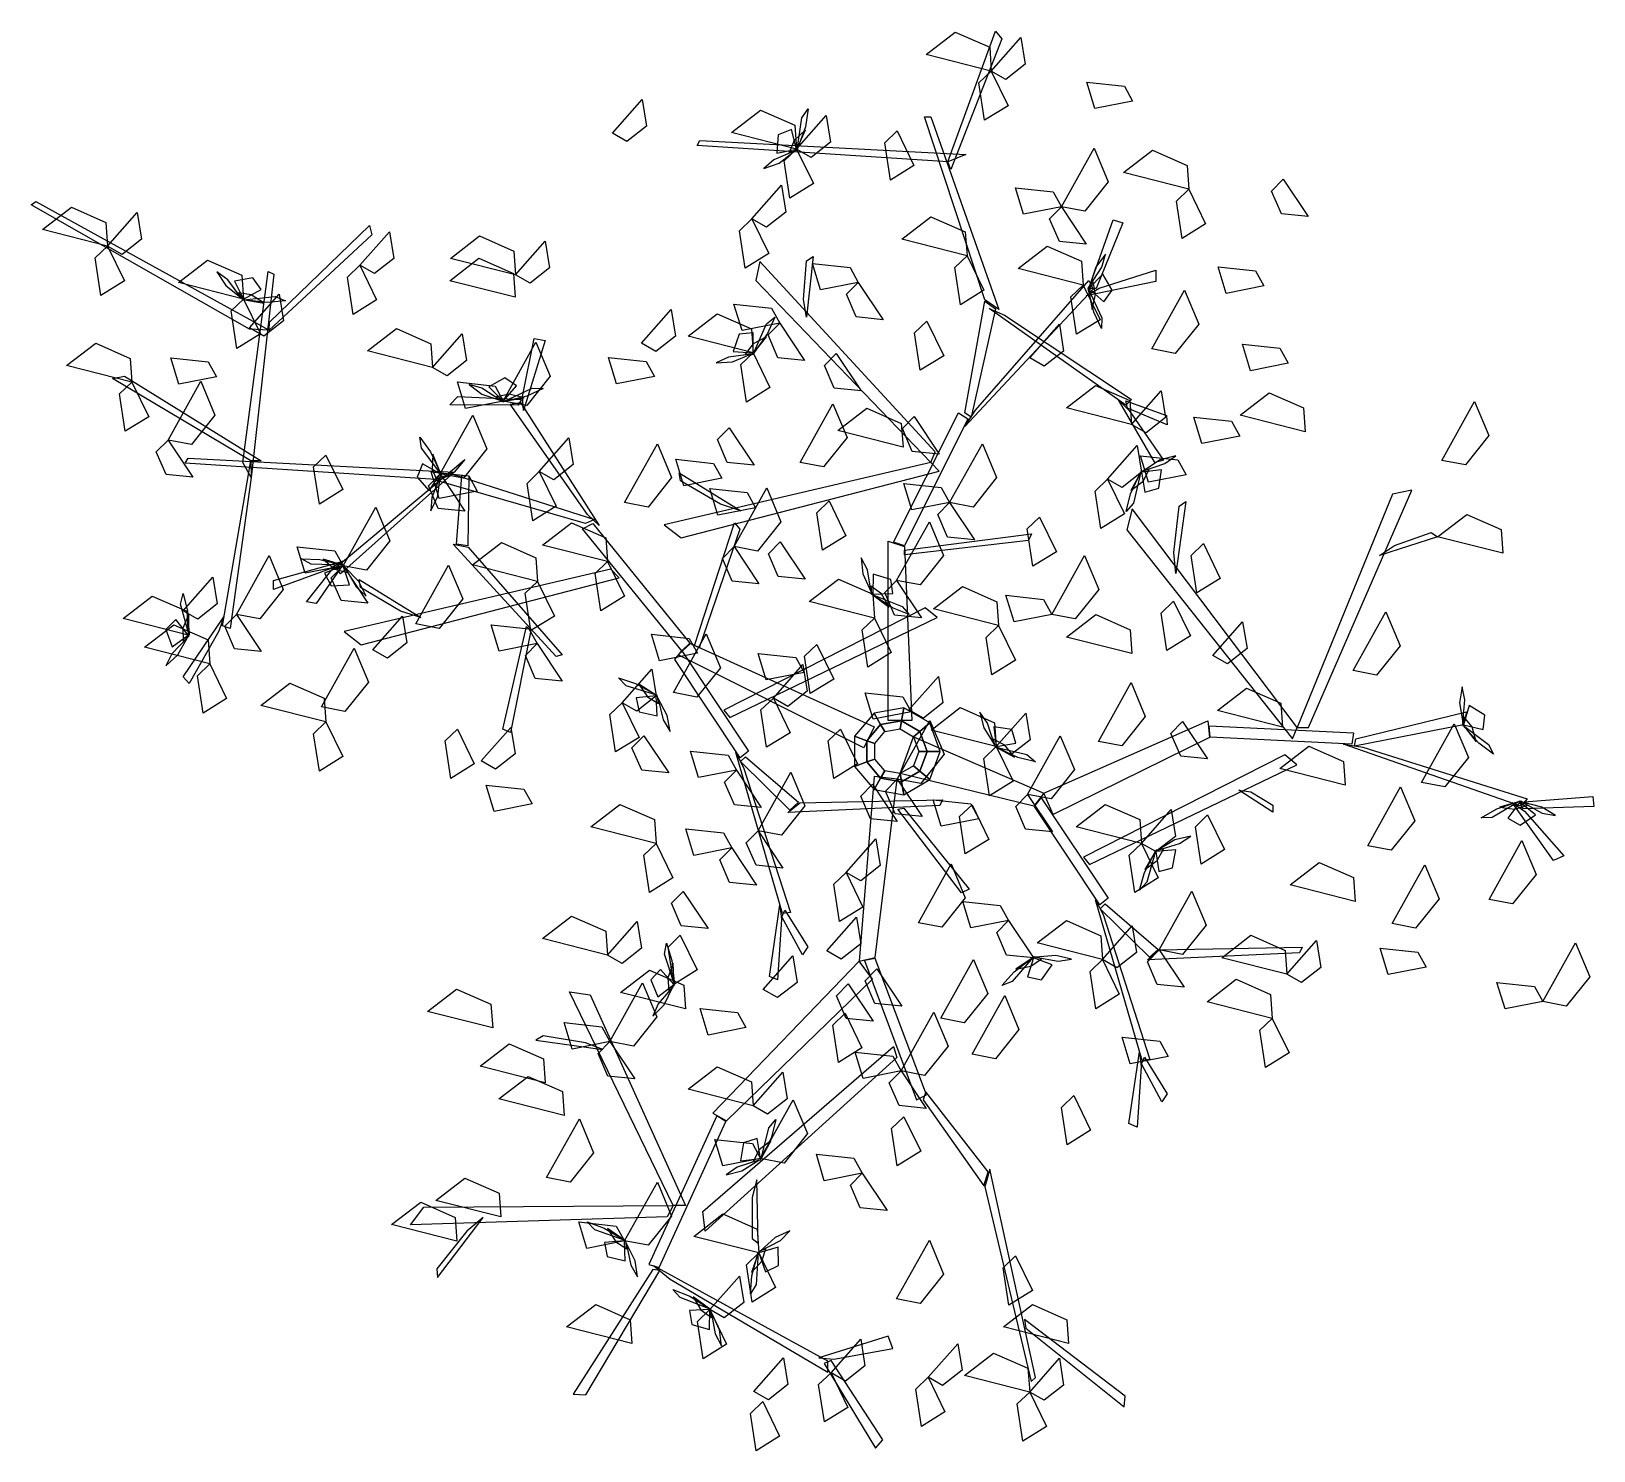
# Model space of a CAD drawing. Extents: x -0.63 to 0.61, y -0.59 to 0.53.
import ezdxf

# ---------------------------------------------------------------- set-up
doc = ezdxf.new("R2010")
doc.units = 0
doc.header["$MEASUREMENT"] = 0
doc.layers.get('0').update_dxf_attribs({"linetype": 'CONTINUOUS'})

msp = doc.modelspace()

# ---------------------------------------------------------------- linework, layer by layer
at = {"color": 72, "linetype": 'CONTINUOUS'}
for points in [[(0.1288, 0.5, 0.9995), (0.0772, 0.5131, 0.9891), (0.1002, 0.5309, 0.9846), (0.1275, 0.5189, 0.992)], [(0.1288, 0.5, 0.9995), (0.1523, 0.5266, 0.9739), (0.1557, 0.5055, 0.9758), (0.1403, 0.4934, 0.9913)], [(0.1288, 0.5, 0.9479), (0.1422, 0.4726, 0.9373), (0.1235, 0.4611, 0.9748), (0.119, 0.4907, 0.969)], [(0.2407, 0.4762, 1.1765), (0.2108, 0.4703, 1.166), (0.2044, 0.4912, 1.2035), (0.2342, 0.488, 1.1977)], [(-0.1714, 0.4508, 1.3357), (-0.1479, 0.4774, 1.3102), (-0.1445, 0.4563, 1.312), (-0.1599, 0.4442, 1.3276)], [(-0.0255, 0.4383, 0.9995), (-0.0771, 0.4514, 0.9891), (-0.0541, 0.4691, 0.9846), (-0.0268, 0.4571, 0.992)], [(-0.0255, 0.4383, 0.9995), (-0.002, 0.4649, 0.9739), (0.0014, 0.4438, 0.9758), (-0.014, 0.4317, 0.9913)], [(0.0542, 0.4526, 1.0629), (0.0675, 0.4252, 1.0524), (0.0489, 0.4137, 1.0898), (0.0444, 0.4433, 1.0841)], [(-0.0255, 0.4383, 0.9995), (-0.0121, 0.4109, 0.989), (-0.0308, 0.3993, 1.0264), (-0.0353, 0.4289, 1.0207)], [(0.1843, 0.3925, 0.8756), (0.2102, 0.4391, 0.8652), (0.2215, 0.4122, 0.8607), (0.2029, 0.389, 0.8681)], [(0.2852, 0.4065, 1.1662), (0.2336, 0.4196, 1.1558), (0.2566, 0.4373, 1.1513), (0.2839, 0.4253, 1.1587)], [(-0.0609, 0.3829, 1.2359), (-0.0374, 0.4096, 1.2104), (-0.034, 0.3884, 1.2122), (-0.0493, 0.3764, 1.2277)], [(0.3601, 0.4145, 0.9906), (0.3799, 0.3849, 0.9651), (0.3586, 0.387, 0.9669), (0.3508, 0.405, 0.9824)], [(0.1843, 0.3925, 0.8756), (0.1544, 0.3866, 0.8651), (0.148, 0.4076, 0.9025), (0.1778, 0.4044, 0.8967)], [(0.2852, 0.4065, 1.2178), (0.2986, 0.379, 1.2073), (0.28, 0.3675, 1.2448), (0.2755, 0.3971, 1.239)], [(-0.5714, 0.3614, 1.0512), (-0.623, 0.3745, 1.0407), (-0.6, 0.3922, 1.0362), (-0.5727, 0.3802, 1.0437)], [(-0.5714, 0.3614, 0.9995), (-0.5479, 0.388, 0.9739), (-0.5445, 0.3669, 0.9758), (-0.5599, 0.3548, 0.9913)], [(0.1096, 0.3538, 1.1854), (0.058, 0.3669, 1.175), (0.081, 0.3847, 1.1705), (0.1082, 0.3727, 1.178)], [(0.1843, 0.3925, 0.8756), (0.204, 0.363, 0.85), (0.1827, 0.3651, 0.8518), (0.175, 0.3831, 0.8674)], [(-0.3716, 0.3462, 0.9479), (-0.3481, 0.3728, 0.9223), (-0.3446, 0.3517, 0.9241), (-0.36, 0.3396, 0.9397)], [(-0.0609, 0.3829, 1.112), (-0.0475, 0.3555, 1.1015), (-0.0661, 0.344, 1.1389), (-0.0706, 0.3736, 1.1332)], [(-0.5714, 0.3614, 0.9479), (-0.558, 0.334, 0.9373), (-0.5767, 0.3224, 0.9748), (-0.5812, 0.352, 0.969)], [(-0.2481, 0.3386, 1.0512), (-0.2997, 0.3517, 1.0407), (-0.2767, 0.3695, 1.0362), (-0.2494, 0.3575, 1.0437)], [(-0.2481, 0.3386, 1.0512), (-0.2246, 0.3653, 1.0256), (-0.2212, 0.3441, 1.0274), (-0.2366, 0.332, 1.043)], [(0.2017, 0.3305, 1.0512), (0.15, 0.3436, 1.0407), (0.1731, 0.3614, 1.0362), (0.2003, 0.3494, 1.0437)], [(-0.4636, 0.3194, 0.9995), (-0.5153, 0.3325, 0.9891), (-0.4922, 0.3502, 0.9846), (-0.465, 0.3383, 0.992)], [(-0.2485, 0.3209, 1.3357), (-0.3001, 0.334, 1.3253), (-0.2771, 0.3518, 1.3208), (-0.2498, 0.3398, 1.3283)], [(0.0234, 0.3327, 1.2774), (-0.0065, 0.3268, 1.2669), (-0.0129, 0.3477, 1.3044), (0.0169, 0.3445, 1.2986)], [(0.1096, 0.3538, 1.0512), (0.1229, 0.3264, 1.0406), (0.1043, 0.3148, 1.0781), (0.0998, 0.3444, 1.0723)], [(-0.3716, 0.3462, 0.9995), (-0.3582, 0.3188, 0.989), (-0.3768, 0.3073, 1.0264), (-0.3813, 0.3369, 1.0207)], [(0.3448, 0.3298, 1.0423), (0.3148, 0.3239, 1.0317), (0.3085, 0.3449, 1.0692), (0.3382, 0.3417, 1.0634)], [(-0.459, 0.2966, 1.1189), (-0.4355, 0.3232, 1.0933), (-0.4321, 0.3021, 1.0951), (-0.4475, 0.29, 1.1107)], [(0.0234, 0.3327, 1.2774), (0.0431, 0.3031, 1.2519), (0.0218, 0.3053, 1.2537), (0.0141, 0.3232, 1.2693)], [(0.2017, 0.3305, 1.1338), (0.215, 0.3031, 1.1233), (0.1964, 0.2916, 1.1607), (0.1919, 0.3212, 1.1549)], [(0.2559, 0.2799, 1.1455), (0.2818, 0.3264, 1.1351), (0.2931, 0.2996, 1.1306), (0.2745, 0.2763, 1.1381)], [(-0.4636, 0.3194, 0.9995), (-0.4503, 0.292, 0.989), (-0.4689, 0.2804, 1.0264), (-0.4734, 0.31, 1.0207)], [(-0.1484, 0.2845, 1.1854), (-0.1249, 0.3111, 1.1598), (-0.1215, 0.29, 1.1617), (-0.1369, 0.2779, 1.1772)], [(-0.0388, 0.3004, 0.8756), (-0.0687, 0.2945, 0.8651), (-0.0751, 0.3155, 0.9025), (-0.0453, 0.3123, 0.8967)], [(-0.0599, 0.2769, 1.1854), (-0.1115, 0.29, 1.175), (-0.0885, 0.3077, 1.1705), (-0.0612, 0.2958, 1.178)], [(-0.0388, 0.3004, 0.8756), (-0.0191, 0.2709, 0.85), (-0.0404, 0.273, 0.8518), (-0.0481, 0.291, 0.8674)], [(0.0778, 0.302, 1.3289), (0.0911, 0.2746, 1.3184), (0.0725, 0.263, 1.3558), (0.068, 0.2926, 1.35)], [(0.1592, 0.2728, 1.0512), (0.1827, 0.2995, 1.0256), (0.1861, 0.2783, 1.0274), (0.1707, 0.2663, 1.043)], [(-0.3139, 0.2653, 1.0512), (-0.3655, 0.2784, 1.0407), (-0.3425, 0.2961, 1.0362), (-0.3152, 0.2841, 1.0437)], [(-0.3139, 0.2653, 0.9479), (-0.2904, 0.2919, 0.9223), (-0.287, 0.2708, 0.9241), (-0.3024, 0.2587, 0.9397)], [(-0.2579, 0.2387, 0.8239), (-0.232, 0.2853, 0.8135), (-0.2207, 0.2584, 0.809), (-0.2393, 0.2352, 0.8165)], [(-0.5522, 0.2536, 0.9995), (-0.6038, 0.2667, 0.9891), (-0.5807, 0.2845, 0.9846), (-0.5535, 0.2725, 0.992)], [(-0.485, 0.2579, 0.8756), (-0.515, 0.252, 0.8651), (-0.5213, 0.273, 0.9025), (-0.4916, 0.2698, 0.8967)], [(-0.1381, 0.2581, 0.606), (-0.1681, 0.2522, 0.5955), (-0.1744, 0.2732, 0.6329), (-0.1447, 0.2699, 0.6272)], [(-0.0599, 0.2769, 1.1854), (-0.0466, 0.2495, 1.1749), (-0.0652, 0.2379, 1.2123), (-0.0697, 0.2675, 1.2066)], [(0.006, 0.2763, 0.9906), (0.0257, 0.2468, 0.9651), (0.0044, 0.2489, 0.9669), (-0.0033, 0.2669, 0.9824)], [(0.364, 0.2686, 0.9906), (0.3341, 0.2627, 0.9801), (0.3277, 0.2837, 1.0176), (0.3575, 0.2805, 1.0118)], [(-0.5522, 0.2536, 0.9995), (-0.5388, 0.2262, 0.989), (-0.5574, 0.2147, 1.0264), (-0.5619, 0.2443, 1.0207)], [(-0.5235, 0.2078, 0.8756), (-0.4976, 0.2544, 0.8652), (-0.4863, 0.2276, 0.8607), (-0.5049, 0.2043, 0.8681)], [(-0.2579, 0.2387, 0.8239), (-0.2878, 0.2328, 0.8134), (-0.2942, 0.2538, 0.8509), (-0.2644, 0.2505, 0.8451)], [(0.2399, 0.2201, 1.3357), (0.1883, 0.2332, 1.3253), (0.2113, 0.251, 1.3208), (0.2386, 0.239, 1.3283)], [(-0.0226, 0.19, 1.2774), (0.0033, 0.2365, 1.267), (0.0145, 0.2097, 1.2625), (-0.0041, 0.1865, 1.27)], [(0.2399, 0.2201, 1.3357), (0.2634, 0.2467, 1.3102), (0.2668, 0.2256, 1.312), (0.2514, 0.2135, 1.3276)], [(0.3775, 0.2144, 1.1146), (0.3259, 0.2275, 1.1042), (0.3489, 0.2452, 1.0996), (0.3761, 0.2332, 1.1071)], [(0.4858, 0.1917, 1.2433), (0.5117, 0.2382, 1.2329), (0.523, 0.2114, 1.2284), (0.5044, 0.1881, 1.2358)], [(-0.3079, 0.181, 0.8756), (-0.282, 0.2276, 0.8652), (-0.2708, 0.2008, 0.8607), (-0.2894, 0.1775, 0.8681)], [(0.0589, 0.2021, 1.1662), (0.0072, 0.2153, 1.1558), (0.0303, 0.233, 1.1513), (0.0575, 0.221, 1.1587)], [(0.0677, 0.2263, 0.9906), (0.0874, 0.1967, 0.9651), (0.0661, 0.1988, 0.9669), (0.0584, 0.2168, 0.9824)], [(0.3256, 0.2109, 1.0423), (0.2956, 0.205, 1.0317), (0.2892, 0.226, 1.0692), (0.319, 0.2228, 1.0634)], [(-0.0788, 0.2175, 0.7293), (-0.0591, 0.188, 0.7037), (-0.0804, 0.1901, 0.7055), (-0.0881, 0.2081, 0.7211)], [(-0.5235, 0.2078, 0.8756), (-0.5037, 0.1783, 0.85), (-0.525, 0.1804, 0.8518), (-0.5328, 0.1984, 0.8674)], [(-0.2293, 0.1828, 1.3357), (-0.2058, 0.2094, 1.3102), (-0.2024, 0.1883, 1.312), (-0.2177, 0.1762, 1.3276)], [(-0.1617, 0.1583, 0.9272), (-0.1358, 0.2048, 0.9168), (-0.1246, 0.178, 0.9123), (-0.1432, 0.1547, 0.9198)], [(0.0958, 0.1583, 0.8756), (0.1217, 0.2048, 0.8652), (0.1329, 0.178, 0.8607), (0.1143, 0.1547, 0.8681)], [(0.2209, 0.1767, 1.0512), (0.2444, 0.2034, 1.0256), (0.2478, 0.1822, 1.0274), (0.2324, 0.1701, 1.043)], [(-0.3984, 0.1959, 1.0512), (-0.385, 0.1685, 1.0406), (-0.4036, 0.157, 1.0781), (-0.4081, 0.1866, 1.0723)], [(-0.0848, 0.1775, 1.0098), (-0.1148, 0.1716, 0.9993), (-0.1211, 0.1926, 1.0368), (-0.0914, 0.1893, 1.031)], [(0.2832, 0.1802, 0.9906), (0.2533, 0.1743, 0.9801), (0.2469, 0.1953, 1.0176), (0.2767, 0.1921, 1.0118)], [(-0.3079, 0.181, 0.8756), (-0.2882, 0.1515, 0.85), (-0.3095, 0.1536, 0.8518), (-0.3172, 0.1716, 0.8674)], [(-0.2786, 0.1674, 0.7293), (-0.3086, 0.1615, 0.7188), (-0.3149, 0.1825, 0.7562), (-0.2852, 0.1793, 0.7504)], [(-0.2293, 0.1828, 1.3357), (-0.2159, 0.1554, 1.3252), (-0.2345, 0.1438, 1.3627), (-0.239, 0.1734, 1.3569)], [(0.0958, 0.1583, 1.0305), (0.0658, 0.1524, 1.02), (0.0595, 0.1733, 1.0574), (0.0892, 0.1701, 1.0517)], [(0.2209, 0.1767, 1.0512), (0.2342, 0.1493, 1.0406), (0.2156, 0.1378, 1.0781), (0.2111, 0.1674, 1.0723)], [(-0.058, 0.1542, 0.9272), (-0.088, 0.1483, 0.9167), (-0.0943, 0.1693, 0.9541), (-0.0646, 0.1661, 0.9484)], [(-0.075, 0.1234, 1.1727), (-0.0491, 0.1699, 1.1623), (-0.0379, 0.1431, 1.1578), (-0.0564, 0.1198, 1.1652)], [(-0.3848, 0.1082, 0.8756), (-0.3589, 0.1547, 0.8652), (-0.3477, 0.1279, 0.8607), (-0.3663, 0.1046, 0.8681)], [(0.0003, 0.1595, 1.3357), (0.0136, 0.132, 1.3252), (-0.005, 0.1205, 1.3627), (-0.0095, 0.1501, 1.3569)], [(0.0958, 0.1583, 0.8756), (0.1155, 0.1287, 0.85), (0.0942, 0.1308, 0.8518), (0.0865, 0.1488, 0.8674)], [(0.534, 0.1181, 1.3672), (0.4824, 0.1312, 1.3568), (0.5055, 0.1489, 1.3523), (0.5327, 0.1369, 1.3598)], [(-0.1753, 0.1115, 0.9995), (-0.2269, 0.1246, 0.9891), (-0.2038, 0.1423, 0.9846), (-0.1766, 0.1303, 0.992)], [(0.0538, 0.0965, 1.0615), (0.0797, 0.1431, 1.0511), (0.0909, 0.1163, 1.0466), (0.0724, 0.093, 1.054)], [(0.167, 0.1467, 1.3357), (0.1804, 0.1193, 1.3252), (0.1618, 0.1078, 1.3627), (0.1573, 0.1374, 1.3569)], [(-0.2307, 0.0958, 1.1417), (-0.2823, 0.1089, 1.1313), (-0.2593, 0.1266, 1.1268), (-0.232, 0.1146, 1.1342)], [(-0.0385, 0.1271, 0.5131), (-0.0187, 0.0975, 0.4875), (-0.04, 0.0997, 0.4893), (-0.0478, 0.1176, 0.5049)], [(0.2969, 0.1257, 1.1662), (0.3102, 0.0982, 1.1557), (0.2916, 0.0867, 1.1931), (0.2871, 0.1163, 1.1874)], [(-0.4693, 0.0697, 0.9272), (-0.4434, 0.1163, 0.9168), (-0.4322, 0.0895, 0.9123), (-0.4508, 0.0662, 0.9198)], [(-0.3848, 0.1082, 0.8239), (-0.4148, 0.1023, 0.8134), (-0.4212, 0.1232, 0.8509), (-0.3914, 0.12, 0.8451)], [(-0.1753, 0.1115, 0.9995), (-0.1619, 0.084, 0.989), (-0.1805, 0.0725, 1.0264), (-0.185, 0.1021, 1.0207)], [(-0.075, 0.1234, 1.2037), (-0.0553, 0.0938, 1.1781), (-0.0766, 0.096, 1.1799), (-0.0843, 0.1139, 1.1955)], [(0.1767, 0.0697, 0.9272), (0.2026, 0.1163, 0.9168), (0.2139, 0.0895, 0.9123), (0.1953, 0.0662, 0.9198)], [(-0.5115, 0.0725, 1.1417), (-0.488, 0.0991, 1.1161), (-0.4846, 0.078, 1.118), (-0.4999, 0.0659, 1.1335)], [(-0.3848, 0.1082, 0.8756), (-0.3651, 0.0786, 0.85), (-0.3864, 0.0808, 0.8518), (-0.3941, 0.0987, 0.8674)], [(-0.3272, 0.0621, 1.0615), (-0.3013, 0.1087, 1.0511), (-0.29, 0.0819, 1.0466), (-0.3086, 0.0586, 1.054)], [(-0.2307, 0.0958, 1.1417), (-0.2173, 0.0683, 1.1312), (-0.2359, 0.0568, 1.1686), (-0.2405, 0.0864, 1.1629)], [(0.0362, 0.0668, 1.3357), (-0.0155, 0.0799, 1.3253), (0.0076, 0.0977, 1.3208), (0.0348, 0.0857, 1.3283)], [(0.0538, 0.0965, 0.7103), (0.0735, 0.067, 0.6848), (0.0522, 0.0691, 0.6866), (0.0445, 0.0871, 0.7021)], [(0.1346, 0.0609, 1.1933), (0.083, 0.074, 1.1829), (0.106, 0.0917, 1.1784), (0.1333, 0.0797, 1.1859)], [(-0.5074, 0.0533, 1.1417), (-0.559, 0.0664, 1.1313), (-0.536, 0.0841, 1.1268), (-0.5087, 0.0721, 1.1342)], [(0.1767, 0.0697, 0.6587), (0.1468, 0.0638, 0.6482), (0.1404, 0.0848, 0.6856), (0.1702, 0.0816, 0.6799)], [(0.2732, 0.0801, 1.1933), (0.2866, 0.0527, 1.1828), (0.2679, 0.0411, 1.2203), (0.2634, 0.0707, 1.2145)], [(-0.4693, 0.0697, 0.8756), (-0.4496, 0.0402, 0.85), (-0.4709, 0.0423, 0.8518), (-0.4786, 0.0603, 0.8674)], [(-0.3612, 0.0416, 1.1417), (-0.3377, 0.0683, 1.1161), (-0.3343, 0.0472, 1.118), (-0.3497, 0.0351, 1.1335)], [(0.0362, 0.0668, 1.3357), (0.0495, 0.0394, 1.3252), (0.0309, 0.0278, 1.3627), (0.0264, 0.0574, 1.3569)], [(0.2401, 0.0386, 0.9995), (0.1885, 0.0517, 0.9891), (0.2115, 0.0695, 0.9846), (0.2388, 0.0575, 0.992)], [(0.3044, 0.0371, 1.1662), (0.3279, 0.0638, 1.1406), (0.3314, 0.0426, 1.1425), (0.316, 0.0306, 1.158)], [(0.4155, 0.0251, 1.2774), (0.4414, 0.0716, 1.267), (0.4526, 0.0448, 1.2625), (0.4341, 0.0215, 1.27)], [(-0.4904, 0.0305, 0.9995), (-0.5421, 0.0436, 0.9891), (-0.519, 0.0614, 0.9846), (-0.4918, 0.0494, 0.992)], [(-0.231, 0.0465, 0.9272), (-0.261, 0.0406, 0.9167), (-0.2674, 0.0615, 0.9541), (-0.2376, 0.0583, 0.9484)], [(-0.1041, 0.0389, 0.8239), (-0.134, 0.033, 0.8134), (-0.1404, 0.0539, 0.8509), (-0.1106, 0.0507, 0.8451)], [(-0.123, 0.0077, 0.4614), (-0.0971, 0.0542, 0.451), (-0.0858, 0.0274, 0.4465), (-0.1044, 0.0041, 0.4539)], [(0.1346, 0.0609, 1.0901), (0.1479, 0.0334, 1.0795), (0.1293, 0.0219, 1.117), (0.1248, 0.0515, 1.1112)], [(-0.4018, -0.0036, 1.2037), (-0.3759, 0.0429, 1.1933), (-0.3647, 0.0161, 1.1887), (-0.3833, -0.0072, 1.1962)], [(-0.231, 0.0465, 1.0305), (-0.2113, 0.0169, 1.0049), (-0.2326, 0.019, 1.0068), (-0.2403, 0.037, 1.0223)], [(-0.0196, 0.0237, 0.9272), (-0.0495, 0.0178, 0.9167), (-0.0559, 0.0387, 0.9541), (-0.0261, 0.0355, 0.9484)], [(-0.0095, 0.0459, 0.637), (0.0039, 0.0184, 0.6265), (-0.0148, 0.0069, 0.6639), (-0.0193, 0.0365, 0.6582)], [(-0.4904, 0.0305, 0.9995), (-0.4771, 0.0031, 0.989), (-0.4957, -0.0085, 1.0264), (-0.5002, 0.0211, 1.0207)], [(-0.1636, -0.0004, 0.9479), (-0.1401, 0.0263, 0.9223), (-0.1367, 0.0051, 0.9241), (-0.1521, -0.0069, 0.9397)], [(-0.0439, 0.0034, 0.637), (-0.0204, 0.03, 0.6114), (-0.017, 0.0089, 0.6132), (-0.0324, -0.0032, 0.6288)], [(-0.3984, -0.0155, 1.1544), (-0.45, -0.0024, 1.144), (-0.4269, 0.0153, 1.1395), (-0.3997, 0.0033, 1.147)], [(0.0635, -0.006, 1.3357), (0.087, 0.0206, 1.3102), (0.0904, -0.0005, 1.312), (0.075, -0.0126, 1.3276)], [(0.2136, -0.0309, 1.0423), (0.2395, 0.0156, 1.0319), (0.2507, -0.0112, 1.0273), (0.2321, -0.0345, 1.0348)], [(-0.0439, 0.0034, 0.637), (-0.0305, -0.0241, 0.6265), (-0.0492, -0.0356, 0.6639), (-0.0537, -0.006, 0.6582)], [(0.0652, -0.0075, 0.5131), (0.0353, -0.0134, 0.5025), (0.0289, 0.0076, 0.54), (0.0587, 0.0043, 0.5342)], [(0.3595, -0.0196, 0.9995), (0.3079, -0.0065, 0.9891), (0.3309, 0.0113, 0.9846), (0.3582, -0.0007, 0.992)], [(-0.1636, -0.0004, 1.2371), (-0.1503, -0.0278, 1.2265), (-0.1689, -0.0393, 1.264), (-0.1734, -0.0097, 1.2582)], [(0.1327, -0.0351, 0.637), (0.0811, -0.022, 0.6266), (0.1041, -0.0042, 0.6221), (0.1313, -0.0162, 0.6295)], [(0.1327, -0.0351, 0.637), (0.1562, -0.0085, 0.6114), (0.1596, -0.0296, 0.6132), (0.1442, -0.0417, 0.6288)], [(-0.3984, -0.0155, 1.0512), (-0.385, -0.043, 1.0406), (-0.4036, -0.0545, 1.0781), (-0.4081, -0.0249, 1.0723)], [(-0.2942, -0.0212, 1.2841), (-0.2808, -0.0487, 1.2736), (-0.2995, -0.0602, 1.311), (-0.304, -0.0306, 1.3053)], [(-0.2754, -0.0464, 1.1854), (-0.2519, -0.0198, 1.1598), (-0.2485, -0.0409, 1.1617), (-0.2639, -0.053, 1.1772)], [(0.0094, -0.0212, 1.3357), (0.0227, -0.0487, 1.3252), (0.0041, -0.0602, 1.3627), (-0.0004, -0.0306, 1.3569)], [(0.0543, -0.0609, 0.4613), (0.0802, -0.0143, 0.4509), (0.0915, -0.0411, 0.4464), (0.0729, -0.0644, 0.4539)], [(0.2804, -0.0153, 1.0305), (0.3002, -0.0448, 1.0049), (0.2789, -0.0427, 1.0068), (0.2711, -0.0247, 1.0223)], [(0.4696, -0.0635, 1.2774), (0.4955, -0.0169, 1.267), (0.5068, -0.0437, 1.2625), (0.4882, -0.067, 1.27)], [(-0.1466, -0.0264, 0.8756), (-0.1268, -0.0559, 0.85), (-0.1481, -0.0538, 0.8518), (-0.1559, -0.0359, 0.8674)], [(0.1327, -0.0351, 0.637), (0.146, -0.0625, 0.6265), (0.1274, -0.0741, 0.6639), (0.1229, -0.0445, 0.6582)], [(0.1575, -0.0729, 0.7103), (0.1834, -0.0264, 0.6999), (0.1946, -0.0532, 0.6954), (0.1761, -0.0765, 0.7029)], [(0.4091, -0.0656, 1.1854), (0.3575, -0.0525, 1.175), (0.3805, -0.0348, 1.1705), (0.4078, -0.0468, 1.178)], [(-0.0732, -0.0537, 0.6587), (-0.1031, -0.0596, 0.6482), (-0.1095, -0.0387, 0.6856), (-0.0797, -0.0419, 0.6799)], [(-0.0732, -0.0537, 0.8239), (-0.0535, -0.0833, 0.7984), (-0.0748, -0.0811, 0.8002), (-0.0825, -0.0632, 0.8158)], [(-0.056, -0.1017, 0.7293), (-0.0301, -0.0552, 0.7189), (-0.0189, -0.082, 0.7144), (-0.0375, -0.1053, 0.7218)], [(0.0543, -0.0609, 0.4097), (0.074, -0.0904, 0.3841), (0.0527, -0.0883, 0.386), (0.045, -0.0703, 0.4015)], [(-0.2351, -0.0805, 0.8756), (-0.265, -0.0864, 0.8651), (-0.2714, -0.0655, 0.9025), (-0.2416, -0.0687, 0.8967)], [(0.0346, -0.0649, 0.8756), (0.0543, -0.0944, 0.85), (0.033, -0.0923, 0.8518), (0.0253, -0.0743, 0.8674)], [(0.1575, -0.0729, 0.8756), (0.1772, -0.1025, 0.85), (0.1559, -0.1004, 0.8518), (0.1482, -0.0824, 0.8674)], [(0.4271, -0.1136, 1.2774), (0.453, -0.067, 1.267), (0.4643, -0.0938, 1.2625), (0.4457, -0.1171, 1.27)], [(-0.1368, -0.1117, 1.0512), (-0.1884, -0.0985, 1.0407), (-0.1654, -0.0808, 1.0362), (-0.1381, -0.0928, 1.0437)], [(0.119, -0.0922, 0.8756), (0.0891, -0.0981, 0.8651), (0.0827, -0.0771, 0.9025), (0.1125, -0.0803, 0.8967)], [(0.1135, -0.0811, 0.5853), (0.1268, -0.1086, 0.5748), (0.1082, -0.1201, 0.6123), (0.1037, -0.0905, 0.6065)], [(0.2477, -0.1117, 0.9995), (0.1961, -0.0985, 0.9891), (0.2191, -0.0808, 0.9846), (0.2464, -0.0928, 0.992)], [(0.2477, -0.1117, 0.9995), (0.2712, -0.085, 0.9739), (0.2746, -0.1062, 0.9758), (0.2592, -0.1182, 0.9913)], [(0.3002, -0.0892, 1.4528), (0.3136, -0.1166, 1.4423), (0.295, -0.1281, 1.4797), (0.2905, -0.0985, 1.474)], [(-0.0769, -0.1153, 1.1844), (-0.1069, -0.1212, 1.1738), (-0.1132, -0.1002, 1.2113), (-0.0835, -0.1034, 1.2055)], [(-0.056, -0.1017, 0.7293), (-0.0363, -0.1313, 0.7037), (-0.0576, -0.1291, 0.7055), (-0.0653, -0.1112, 0.7211)], [(0.0138, -0.1348, 0.5853), (0.0373, -0.1081, 0.5598), (0.0407, -0.1293, 0.5616), (0.0253, -0.1413, 0.5772)], [(0.5232, -0.1561, 1.2774), (0.5491, -0.1095, 1.267), (0.5604, -0.1363, 1.2625), (0.5418, -0.1596, 1.27)], [(-0.1368, -0.1117, 0.9479), (-0.1235, -0.1391, 0.9373), (-0.1421, -0.1506, 0.9748), (-0.1466, -0.121, 0.969)], [(-0.0769, -0.1153, 0.5131), (-0.0572, -0.1448, 0.4875), (-0.0785, -0.1427, 0.4893), (-0.0862, -0.1247, 0.5049)], [(0.2477, -0.1117, 0.9995), (0.261, -0.1391, 0.989), (0.2424, -0.1506, 1.0264), (0.2379, -0.121, 1.0207)], [(0.0138, -0.1348, 0.5853), (0.0271, -0.1622, 0.5748), (0.0085, -0.1737, 0.6123), (0.004, -0.1441, 0.6065)], [(0.071, -0.1746, 0.7293), (0.0969, -0.128, 0.7189), (0.1081, -0.1548, 0.7144), (0.0895, -0.1781, 0.7218)], [(0.4172, -0.1577, 1.1544), (0.3656, -0.1446, 1.144), (0.3886, -0.1269, 1.1395), (0.4158, -0.1388, 1.147)], [(0.4463, -0.1753, 1.2774), (0.4722, -0.1287, 1.267), (0.4835, -0.1556, 1.2625), (0.4649, -0.1788, 1.27)], [(-0.1154, -0.1497, 1.236), (-0.0956, -0.1792, 1.2104), (-0.1169, -0.1771, 1.2123), (-0.1247, -0.1591, 1.2278)], [(0.1425, -0.1728, 1.2886), (0.1125, -0.1787, 1.2781), (0.1062, -0.1578, 1.3155), (0.1359, -0.161, 1.3098)], [(0.2619, -0.1961, 1.237), (0.2878, -0.1496, 1.2266), (0.299, -0.1764, 1.222), (0.2804, -0.1996, 1.2295)], [(-0.1753, -0.2002, 1.2371), (-0.2269, -0.1871, 1.2266), (-0.2038, -0.1693, 1.2221), (-0.1766, -0.1813, 1.2296)], [(-0.0016, -0.1969, 1.3093), (0.0219, -0.1702, 1.2837), (0.0253, -0.1914, 1.2855), (0.0099, -0.2034, 1.3011)], [(0.1425, -0.1728, 1.237), (0.1622, -0.2024, 1.2114), (0.1409, -0.2002, 1.2132), (0.1332, -0.1823, 1.2288)], [(0.2168, -0.2037, 0.9995), (0.1652, -0.1906, 0.9891), (0.1883, -0.1729, 0.9846), (0.2155, -0.1849, 0.992)], [(-0.1753, -0.2002, 0.9479), (-0.1518, -0.1736, 0.9223), (-0.1483, -0.1947, 0.9241), (-0.1637, -0.2068, 0.9397)], [(-0.1176, -0.1845, 1.0512), (-0.1042, -0.212, 1.0406), (-0.1228, -0.2235, 1.0781), (-0.1273, -0.1939, 1.0723)], [(0.2168, -0.2037, 0.9995), (0.2403, -0.1771, 0.9739), (0.2437, -0.1982, 0.9758), (0.2283, -0.2103, 0.9913)], [(0.363, -0.2154, 1.1544), (0.3114, -0.2023, 1.144), (0.3345, -0.1845, 1.1395), (0.3617, -0.1965, 1.147)], [(0.2619, -0.1961, 1.237), (0.2816, -0.2256, 1.2114), (0.2603, -0.2235, 1.2132), (0.2526, -0.2056, 1.2288)], [(0.363, -0.2154, 1.1854), (0.3865, -0.1887, 1.1598), (0.3899, -0.2099, 1.1617), (0.3746, -0.222, 1.1772)], [(0.4732, -0.2097, 1.2258), (0.4432, -0.2156, 1.2153), (0.4368, -0.1946, 1.2527), (0.4666, -0.1979, 1.247)], [(0.5657, -0.237, 1.2774), (0.5916, -0.1905, 1.267), (0.6029, -0.2173, 1.2625), (0.5843, -0.2406, 1.27)], [(-0.052, -0.2274, 0.637), (-0.0285, -0.2007, 0.6114), (-0.0251, -0.2218, 0.6132), (-0.0405, -0.2339, 0.6288)], [(0.0888, -0.2502, 1.2886), (0.1147, -0.2037, 1.2782), (0.126, -0.2305, 1.2737), (0.1074, -0.2538, 1.2811)], [(0.2168, -0.2037, 0.9995), (0.2302, -0.2312, 0.989), (0.2116, -0.2427, 1.0264), (0.2071, -0.2131, 1.0207)], [(-0.1734, -0.2687, 0.9272), (-0.1475, -0.2222, 0.9168), (-0.1362, -0.249, 0.9123), (-0.1548, -0.2723, 0.9198)], [(-0.1134, -0.2429, 1.1957), (-0.165, -0.2298, 1.1853), (-0.142, -0.2121, 1.1807), (-0.1147, -0.2241, 1.1882)], [(0.0381, -0.2111, 0.8239), (0.0578, -0.2406, 0.7984), (0.0365, -0.2385, 0.8002), (0.0288, -0.2205, 0.8158)], [(0.3514, -0.2503, 1.1854), (0.2998, -0.2372, 1.175), (0.3228, -0.2194, 1.1705), (0.3501, -0.2314, 1.178)], [(0.5657, -0.237, 1.2774), (0.5358, -0.2429, 1.2669), (0.5294, -0.2219, 1.3044), (0.5592, -0.2252, 1.2986)], [(-0.2662, -0.2579, 1.1417), (-0.3179, -0.2448, 1.1313), (-0.2948, -0.2271, 1.1268), (-0.2676, -0.2391, 1.1342)], [(0.0155, -0.2229, 1.237), (0.0352, -0.2525, 1.2114), (0.0139, -0.2503, 1.2132), (0.0062, -0.2324, 1.2288)], [(0.1135, -0.2788, 0.7293), (0.1394, -0.2323, 0.7189), (0.1506, -0.2591, 0.7144), (0.132, -0.2823, 0.7218)], [(-0.0656, -0.2576, 0.8239), (-0.0956, -0.2635, 0.8134), (-0.1019, -0.2426, 0.8509), (-0.0722, -0.2458, 0.8451)], [(0.0129, -0.2462, 0.9995), (0.0263, -0.2737, 0.989), (0.0077, -0.2852, 1.0264), (0.0032, -0.2556, 1.0207)], [(0.0573, -0.292, 0.9272), (0.0832, -0.2455, 0.9168), (0.0945, -0.2723, 0.9123), (0.0759, -0.2956, 0.9198)], [(-0.1734, -0.2687, 0.9272), (-0.2033, -0.2746, 0.9167), (-0.2097, -0.2537, 0.9541), (-0.1799, -0.2569, 0.9484)], [(0.3514, -0.2503, 1.1854), (0.3648, -0.2777, 1.1749), (0.3461, -0.2892, 1.2123), (0.3416, -0.2596, 1.2066)], [(-0.2247, -0.3014, 1.2061), (-0.2763, -0.2883, 1.1957), (-0.2533, -0.2705, 1.1911), (-0.2261, -0.2825, 1.1986)], [(-0.1734, -0.2687, 1.0305), (-0.1536, -0.2983, 1.0049), (-0.1749, -0.2962, 1.0068), (-0.1827, -0.2782, 1.0223)], [(0.2688, -0.2804, 1.0615), (0.2389, -0.2863, 1.051), (0.2325, -0.2653, 1.0884), (0.2623, -0.2685, 1.0826)], [(0.0573, -0.292, 0.8239), (0.0274, -0.2979, 0.8134), (0.021, -0.277, 0.8509), (0.0508, -0.2802, 0.8451)], [(-0.2097, -0.3272, 0.9479), (-0.2613, -0.3141, 0.9375), (-0.2382, -0.2963, 0.9329), (-0.211, -0.3083, 0.9404)], [(-0.0599, -0.3196, 0.9995), (-0.1115, -0.3065, 0.9891), (-0.0885, -0.2888, 0.9846), (-0.0612, -0.3007, 0.992)], [(-0.0599, -0.3196, 1.1854), (-0.0364, -0.293, 1.1598), (-0.033, -0.3141, 1.1617), (-0.0484, -0.3262, 1.1772)], [(0.0573, -0.292, 1.0821), (0.0771, -0.3216, 1.0566), (0.0558, -0.3194, 1.0584), (0.048, -0.3015, 1.074)], [(-0.054, -0.3613, 0.8756), (-0.0281, -0.3148, 0.8652), (-0.0168, -0.3416, 0.8607), (-0.0354, -0.3649, 0.8681)], [(0.1941, -0.3115, 1.1854), (0.2074, -0.3389, 1.1749), (0.1888, -0.3505, 1.2123), (0.1843, -0.3209, 1.2066)], [(-0.2235, -0.3765, 0.8239), (-0.1976, -0.33, 0.8135), (-0.1863, -0.3568, 0.809), (-0.2049, -0.3801, 0.8165)], [(0.0596, -0.3282, 0.9995), (0.073, -0.3556, 0.989), (0.0543, -0.3672, 1.0264), (0.0498, -0.3375, 1.0207)], [(-0.054, -0.3613, 0.8756), (-0.0839, -0.3672, 0.8651), (-0.0903, -0.3463, 0.9025), (-0.0605, -0.3495, 0.8967)], [(0.0265, -0.373, 1.0305), (-0.0035, -0.3789, 1.02), (-0.0098, -0.3579, 1.0574), (0.0199, -0.3611, 1.0517)], [(-0.2597, -0.4076, 0.9995), (-0.3114, -0.3945, 0.9891), (-0.2883, -0.3768, 0.9846), (-0.2611, -0.3888, 0.992)], [(-0.1617, -0.4266, 1.0615), (-0.1358, -0.3801, 1.0511), (-0.1246, -0.4069, 1.0466), (-0.1432, -0.4301, 1.054)], [(0.0265, -0.373, 0.8756), (0.0462, -0.4025, 0.85), (0.0249, -0.4004, 0.8518), (0.0172, -0.3824, 0.8674)], [(-0.2947, -0.4269, 0.9995), (-0.3463, -0.4137, 0.9891), (-0.3232, -0.396, 0.9846), (-0.296, -0.408, 0.992)], [(-0.0554, -0.4361, 0.8343), (-0.107, -0.423, 0.8239), (-0.084, -0.4052, 0.8193), (-0.0567, -0.4172, 0.8268)], [(-0.1617, -0.4266, 0.8756), (-0.1917, -0.4325, 0.8651), (-0.198, -0.4115, 0.9025), (-0.1683, -0.4148, 0.8967)], [(0.0538, -0.4726, 1.0615), (0.0797, -0.4261, 1.0511), (0.0909, -0.4529, 1.0466), (0.0724, -0.4762, 1.054)], [(-0.0554, -0.4361, 1.1854), (-0.0421, -0.4635, 1.1749), (-0.0607, -0.4751, 1.2123), (-0.0652, -0.4455, 1.2066)], [(0.148, -0.4385, 0.9995), (0.1614, -0.4659, 0.989), (0.1428, -0.4775, 1.0264), (0.1383, -0.4479, 1.0207)], [(-0.0943, -0.481, 1.0512), (-0.0708, -0.4544, 1.0256), (-0.0674, -0.4755, 1.0274), (-0.0828, -0.4876, 1.043)], [(-0.156, -0.5078, 0.9995), (-0.2077, -0.4947, 0.9891), (-0.1846, -0.477, 0.9846), (-0.1574, -0.489, 0.992)], [(-0.0943, -0.481, 0.9479), (-0.081, -0.5084, 0.9373), (-0.0996, -0.52, 0.9748), (-0.1041, -0.4904, 0.969)], [(0.19, -0.5078, 0.9995), (0.1384, -0.4947, 0.9891), (0.1614, -0.477, 0.9846), (0.1887, -0.489, 0.992)], [(0.0018, -0.5311, 0.9995), (0.0253, -0.5045, 0.9739), (0.0287, -0.5256, 0.9758), (0.0133, -0.5377, 0.9913)], [(-0.0593, -0.5459, 1.3357), (-0.0358, -0.5192, 1.3102), (-0.0324, -0.5404, 1.312), (-0.0478, -0.5524, 1.3276)], [(0.0787, -0.5346, 0.9995), (0.1022, -0.508, 0.9739), (0.1056, -0.5291, 0.9758), (0.0902, -0.5412, 0.9913)], [(0.1592, -0.5463, 0.9995), (0.1075, -0.5331, 0.9891), (0.1306, -0.5154, 0.9846), (0.1578, -0.5274, 0.992)], [(0.1592, -0.5463, 1.1854), (0.1827, -0.5196, 1.1598), (0.1861, -0.5408, 1.1617), (0.1707, -0.5528, 1.1772)], [(0.0018, -0.5311, 0.9995), (0.0152, -0.5585, 0.989), (-0.0034, -0.57, 1.0264), (-0.008, -0.5404, 1.0207)], [(0.0787, -0.5346, 1.1544), (0.0921, -0.5621, 1.1439), (0.0735, -0.5736, 1.1814), (0.0689, -0.544, 1.1756)], [(-0.0523, -0.5539, 0.9479), (-0.039, -0.5813, 0.9373), (-0.0576, -0.5928, 0.9748), (-0.0621, -0.5632, 0.969)], [(0.1592, -0.5463, 1.1854), (0.1725, -0.5737, 1.1749), (0.1539, -0.5852, 1.2123), (0.1494, -0.5556, 1.2066)]]:
    msp.add_3dface(points, dxfattribs=at)
at = {"color": 34, "linetype": 'CONTINUOUS'}
for points in [[(0.0943, 0.4282, 1.1816), (0.1321, 0.5316, 1.3367), (0.1372, 0.5256, 1.3278), (0.0968, 0.4222, 1.1727)], [(0.1237, 0.3188, 1.0176), (0.0758, 0.4638, 1.2351), (0.0809, 0.4638, 1.2351), (0.1347, 0.3111, 1.006)], [(0.0943, 0.4282, 1.1816), (-0.1043, 0.4412, 1.2849), (-0.1021, 0.4451, 1.2882), (0.1086, 0.434, 1.1817)], [(-0.4588, 0.2957, 1.0202), (-0.6318, 0.394, 1.1234), (-0.6281, 0.3966, 1.1268), (-0.4433, 0.2947, 1.0203)], [(-0.443, 0.3011, 1.0292), (-0.3639, 0.3777, 1.1843), (-0.362, 0.3702, 1.1754), (-0.4433, 0.2947, 1.0203)], [(0.2061, 0.3277, 0.9303), (0.2254, 0.3823, 1.0722), (0.233, 0.3798, 1.0657), (0.212, 0.3277, 0.9303)], [(0.0842, 0.1984, 0.7958), (-0.0545, 0.3492, 0.9542), (-0.0578, 0.3341, 0.9383), (0.0809, 0.1901, 0.7871)], [(-0.02, 0.319, 0.9277), (-0.0175, 0.3498, 0.9827), (-0.0124, 0.3531, 0.9885), (-0.0175, 0.305, 0.9026)], [(-0.4642, 0.1899, 0.8651), (-0.4441, 0.3413, 1.0827), (-0.4396, 0.3391, 1.0827), (-0.4577, 0.1782, 0.8536)], [(0.2142, 0.3282, 0.9289), (0.2592, 0.3424, 0.9138), (0.2592, 0.3334, 0.9044), (0.2039, 0.3219, 0.9292)], [(0.1162, 0.2315, 0.8305), (0.2061, 0.3341, 0.9383), (0.2095, 0.3272, 0.931), (0.1078, 0.2184, 0.8168)], [(0.1078, 0.2292, 0.8286), (0.1237, 0.3179, 1.0187), (0.1321, 0.3116, 1.0053), (0.1128, 0.2258, 0.8214)], [(0.1392, 0.3066, 1.0176), (0.2399, 0.24, 1.1615), (0.2355, 0.2354, 1.1518), (0.1271, 0.3121, 0.9992)], [(-0.2427, 0.2423, 0.7824), (-0.2335, 0.2881, 0.8006), (-0.2246, 0.2865, 0.7913), (-0.2418, 0.2313, 0.775)], [(-0.458, 0.1914, 0.8352), (-0.5674, 0.2565, 0.9571), (-0.5579, 0.2584, 0.955), (-0.4496, 0.1913, 0.8313)], [(-0.246, 0.2354, 0.7781), (-0.3002, 0.2357, 0.9234), (-0.2939, 0.2422, 0.9223), (-0.2434, 0.2399, 0.7821)], [(-0.1911, 0.1489, 0.6187), (-0.2524, 0.2361, 0.7859), (-0.2441, 0.2375, 0.781), (-0.182, 0.1402, 0.5995)], [(0.238, 0.2312, 1.1501), (0.2652, 0.1918, 1.1411), (0.2584, 0.19, 1.1286), (0.2295, 0.2395, 1.148)], [(0.2353, 0.2388, 1.1513), (0.2675, 0.2273, 1.3096), (0.2682, 0.2197, 1.3023), (0.2368, 0.2331, 1.1513)], [(0.0514, 0.1268, 0.7206), (0.1027, 0.2294, 0.8283), (0.1103, 0.2246, 0.8233), (0.0599, 0.124, 0.7177)], [(-0.3112, 0.1764, 0.7528), (-0.5098, 0.1894, 0.8561), (-0.5075, 0.1934, 0.8595), (-0.2969, 0.1822, 0.753)], [(-0.4577, 0.1782, 0.8536), (-0.4742, 0.0586, 0.9975), (-0.4803, 0.0605, 0.9878), (-0.458, 0.1914, 0.8352)], [(-0.2969, 0.1822, 0.753), (-0.3868, 0.1017, 0.8969), (-0.3902, 0.1071, 0.8872), (-0.2884, 0.1924, 0.7346)], [(0.0809, 0.1901, 0.7871), (-0.1304, 0.1407, 0.9038), (-0.1169, 0.1302, 0.8921), (0.0875, 0.1831, 0.7807)], [(-0.1926, 0.1417, 0.6115), (-0.3108, 0.1757, 0.7541), (-0.2982, 0.1807, 0.7504), (-0.1856, 0.1448, 0.6099)], [(-0.2852, 0.1793, 0.7504), (-0.2859, 0.124, 0.9685), (-0.295, 0.1253, 0.9531), (-0.2906, 0.1798, 0.7422)], [(-0.0857, 0.1569, 0.8856), (-0.1174, 0.1755, 0.9318), (-0.1186, 0.1818, 0.9366), (-0.0696, 0.1516, 0.8645)], [(0.38, -0.0198, 1.1641), (0.4619, 0.1681, 1.3225), (0.4467, 0.165, 1.3066), (0.3711, -0.02, 1.1554)], [(0.3711, -0.02, 1.1554), (0.2405, 0.1532, 1.2721), (0.2363, 0.1366, 1.2604), (0.3673, -0.029, 1.149)], [(0.2734, 0.1188, 1.2539), (0.2776, 0.1554, 1.3001), (0.2828, 0.159, 1.3049), (0.2751, 0.102, 1.2328)], [(-0.1165, 0.0408, 0.5305), (-0.1951, 0.1375, 0.6099), (-0.187, 0.1418, 0.6062), (-0.11, 0.047, 0.5284)], [(-0.1063, 0.0451, 0.5241), (-0.0748, 0.1421, 0.54), (-0.0704, 0.1371, 0.5335), (-0.1026, 0.0433, 0.5197)], [(-0.2856, 0.123, 0.9677), (-0.2112, 0.0377, 1.2341), (-0.216, 0.0363, 1.2341), (-0.2976, 0.1252, 0.9535)], [(0.0472, -0.0144, 0.51), (0.0472, 0.1276, 0.723), (0.0599, 0.1235, 0.7168), (0.0657, -0.0144, 0.51)], [(0.0599, 0.1205, 0.7123), (0.1607, 0.1336, 0.732), (0.1582, 0.1282, 0.7239), (0.0599, 0.1169, 0.707)], [(0.4482, 0.1243, 1.296), (0.4774, 0.1345, 1.351), (0.4824, 0.1312, 1.3568), (0.4364, 0.1164, 1.2709)], [(-0.3949, 0.1058, 0.8855), (-0.4399, 0.0894, 0.8765), (-0.4399, 0.0965, 0.8639), (-0.3846, 0.1119, 0.8834)], [(-0.3868, 0.1064, 0.8867), (-0.4061, 0.0782, 1.045), (-0.4137, 0.0795, 1.0377), (-0.3927, 0.1064, 0.8867)], [(-0.1727, 0.1056, 0.586), (-0.384, 0.0561, 0.7026), (-0.3705, 0.0456, 0.6909), (-0.166, 0.0985, 0.5796)], [(-0.3392, 0.0723, 0.6844), (-0.3709, 0.091, 0.7306), (-0.3721, 0.0972, 0.7355), (-0.3231, 0.0671, 0.6633)], [(-0.0784, -0.0119, 0.631), (0.0859, 0.0671, 0.8425), (0.0764, 0.075, 0.8213), (-0.083, -0.0062, 0.6194)], [(-0.4831, 0.0565, 0.9862), (-0.5068, 0.0149, 0.9771), (-0.5114, 0.0202, 0.9646), (-0.4792, 0.0678, 0.984)], [(-0.2359, 0.0568, 1.1686), (-0.2521, -0.0239, 1.3586), (-0.2581, -0.0213, 1.3477), (-0.2395, 0.0602, 1.1577)], [(-0.1165, 0.0408, 0.5305), (-0.0636, -0.0386, 0.6745), (-0.0701, -0.044, 0.6677), (-0.1219, 0.034, 0.5267)], [(0.0278, -0.036, 0.3599), (-0.1194, 0.0376, 0.5327), (-0.1094, 0.0467, 0.5277), (0.0361, -0.0195, 0.3599)], [(0.0411, -0.0175, 0.1475), (0.0359, -0.0085), (0.0205, -0.0268), (0.0303, -0.0304, 0.1475)], [(0.0576, -0.0146, 0.1475), (0.0594, -0.0044), (0.0359, -0.0085), (0.0411, -0.0175, 0.1475)], [(0.0721, -0.023, 0.1475), (0.0801, -0.0163), (0.0594, -0.0044), (0.0576, -0.0146, 0.1475)], [(0.4177, -0.0288, 1.197), (0.5053, -0.0076, 1.387), (0.503, -0.0178, 1.3736), (0.4166, -0.0348, 1.1897)], [(0.0444, -0.0232, 0.5902), (0.0411, -0.0175, 0.1475), (0.0303, -0.0304, 0.1475), (0.0365, -0.0326, 0.5902)], [(0.0565, -0.0211, 0.5902), (0.0576, -0.0146, 0.1475), (0.0411, -0.0175, 0.1475), (0.0444, -0.0232, 0.5902)], [(0.0671, -0.0272, 0.5902), (0.0721, -0.023, 0.1475), (0.0576, -0.0146, 0.1475), (0.0565, -0.0211, 0.5902)], [(0.0713, -0.0388, 0.5902), (0.0779, -0.0388, 0.1475), (0.0721, -0.023, 0.1475), (0.0671, -0.0272, 0.5902)], [(0.0779, -0.0388, 0.1475), (0.0883, -0.0388), (0.0801, -0.0163), (0.0721, -0.023, 0.1475)], [(0.1704, -0.072, 0.8783), (0.3003, -0.0146, 1.0913), (0.3016, -0.0278, 1.0851), (0.1779, -0.0889, 0.8783)], [(0.3013, -0.0187, 1.0889), (0.4158, -0.0242, 1.1966), (0.4145, -0.033, 1.1916), (0.3022, -0.0275, 1.086)], [(0.0303, -0.0304, 0.1475), (0.0205, -0.0268), (0.0205, -0.0507), (0.0303, -0.0471, 0.1475)], [(0.0365, -0.0326, 0.5902), (0.0303, -0.0304, 0.1475), (0.0303, -0.0471, 0.1475), (0.0365, -0.0449, 0.5902)], [(0.0671, -0.0272, 0.5902), (0.1704, -0.072, 0.8783), (0.1626, -0.0823, 0.8706), (0.0565, -0.0564, 0.5902)], [(0.4232, -0.0356, 1.1988), (0.5534, -0.0764, 1.3066), (0.5484, -0.0822, 1.2993), (0.4078, -0.0332, 1.1851)], [(-0.0676, -0.0516, 0.6773), (-0.0303, -0.1664, 0.8213), (-0.0366, -0.1673, 0.8116), (-0.0736, -0.0397, 0.659)], [(-0.0659, -0.0431, 0.6747), (-0.024, -0.0791, 0.8927), (-0.0308, -0.0853, 0.8773), (-0.0698, -0.0469, 0.6664)], [(0.0303, -0.0471, 0.1475), (0.0205, -0.0507), (0.0359, -0.069), (0.0411, -0.06, 0.1475)], [(0.0365, -0.0449, 0.5902), (0.0303, -0.0471, 0.1475), (0.0411, -0.06, 0.1475), (0.0444, -0.0543, 0.5902)], [(0.0671, -0.0503, 0.5902), (0.0721, -0.0545, 0.1475), (0.0779, -0.0388, 0.1475), (0.0713, -0.0388, 0.5902)], [(0.0721, -0.0545, 0.1475), (0.0801, -0.0612), (0.0883, -0.0388), (0.0779, -0.0388, 0.1475)], [(0.2065, -0.1284, 0.976), (0.3708, -0.0494, 1.1876), (0.3613, -0.0416, 1.1663), (0.2019, -0.1227, 0.9644)], [(0.036, -0.0587, 0.4623), (0.024, -0.205, 0.6681), (0.0368, -0.2021, 0.6615), (0.0543, -0.0609, 0.4613)], [(0.0411, -0.06, 0.1475), (0.0359, -0.069), (0.0594, -0.0732), (0.0576, -0.0629, 0.1475)], [(0.0444, -0.0543, 0.5902), (0.0411, -0.06, 0.1475), (0.0576, -0.0629, 0.1475), (0.0565, -0.0564, 0.5902)], [(0.0565, -0.0564, 0.5902), (0.0576, -0.0629, 0.1475), (0.0721, -0.0545, 0.1475), (0.0671, -0.0503, 0.5902)], [(0.0576, -0.0629, 0.1475), (0.0594, -0.0732), (0.0801, -0.0612), (0.0721, -0.0545, 0.1475)], [(0.3344, -0.071, 1.1503), (0.3519, -0.0815, 1.2154), (0.3518, -0.087, 1.2222), (0.3249, -0.0696, 1.1205)], [(-0.023, -0.0796, 0.8919), (0.0902, -0.0772, 1.1584), (0.0881, -0.0818, 1.1584), (-0.0324, -0.0873, 0.8777)], [(0.0596, -0.0839, 1.0928), (0.1112, -0.1481, 1.2828), (0.1053, -0.151, 1.2719), (0.0547, -0.0845, 1.0819)], [(0.1684, -0.0757, 0.8756), (0.2213, -0.1552, 1.0195), (0.2147, -0.1605, 1.0127), (0.163, -0.0825, 0.8717)], [(0.5513, -0.0862, 1.2972), (0.5825, -0.1216, 1.2821), (0.5743, -0.1252, 1.2727), (0.5414, -0.0793, 1.2975)], [(0.5476, -0.079, 1.2986), (0.6054, -0.0745, 1.4406), (0.6061, -0.0825, 1.434), (0.5499, -0.0843, 1.2986)], [(-0.0373, -0.1721, 0.8099), (-0.0406, -0.2199, 0.8009), (-0.047, -0.2171, 0.7883), (-0.0388, -0.1603, 0.8077)], [(0.2173, -0.1681, 1.0224), (0.2545, -0.2829, 1.1663), (0.2482, -0.2838, 1.1566), (0.2113, -0.1563, 1.004)], [(0.219, -0.1597, 1.0197), (0.2609, -0.1957, 1.2377), (0.2541, -0.2018, 1.2223), (0.2151, -0.1635, 1.0114)], [(-0.0347, -0.1645, 0.8111), (-0.0166, -0.1936, 0.9694), (-0.0209, -0.2, 0.9621), (-0.0371, -0.1698, 0.8111)], [(0.2619, -0.1961, 1.237), (0.375, -0.1938, 1.5034), (0.373, -0.1984, 1.5034), (0.2525, -0.2039, 1.2228)], [(0.024, -0.205, 0.6681), (-0.0918, -0.3253, 0.8358), (-0.0811, -0.3316, 0.8264), (0.0347, -0.2194, 0.6615)], [(0.0282, -0.2046, 0.6655), (0.0694, -0.3149, 0.7654), (0.0774, -0.3109, 0.7602), (0.0368, -0.2028, 0.6623)], [(-0.1233, -0.3986, 0.8692), (-0.2054, -0.2293, 1.0688), (-0.1891, -0.2317, 1.0555), (-0.1136, -0.3986, 0.8625)], [(-0.1927, -0.2696, 1.0313), (-0.2263, -0.2642, 1.0821), (-0.2321, -0.2677, 1.0855), (-0.1791, -0.2751, 1.0067)], [(0.054, -0.2813, 0.7354), (-0.0978, -0.419, 0.8934), (-0.0998, -0.4032, 0.8785), (0.0514, -0.2725, 0.7273)], [(0.2475, -0.2887, 1.155), (0.2443, -0.3365, 1.1459), (0.2378, -0.3336, 1.1334), (0.2461, -0.2768, 1.1528)], [(0.2502, -0.281, 1.1561), (0.2682, -0.3101, 1.3145), (0.264, -0.3165, 1.3072), (0.2478, -0.2864, 1.1561)], [(0.0747, -0.3148, 0.7657), (0.1229, -0.3831, 0.9623), (0.1263, -0.372, 0.9513), (0.0769, -0.3085, 0.7599)], [(-0.0887, -0.3276, 0.8322), (-0.1426, -0.4454, 0.8908), (-0.1343, -0.4477, 0.8845), (-0.0816, -0.3321, 0.8271)], [(0.1236, -0.3837, 0.9613), (0.1603, -0.538, 1.1691), (0.1639, -0.5347, 1.1706), (0.1277, -0.3699, 0.9528)], [(-0.0607, -0.3923, 0.8666), (-0.0606, -0.4246, 0.92), (-0.0559, -0.4285, 0.9253), (-0.0571, -0.3781, 0.8421)], [(-0.1281, -0.4075, 0.8742), (-0.3313, -0.4139, 1.0369), (-0.3209, -0.3998, 1.0267), (-0.1233, -0.3986, 0.8692)], [(-0.2868, -0.4189, 1.0069), (-0.3104, -0.4486, 1.0508), (-0.3101, -0.4555, 1.0537), (-0.2739, -0.4081, 0.9855)], [(-0.1395, -0.4493, 0.8894), (-0.2025, -0.548, 1.0428), (-0.1925, -0.5484, 1.0286), (-0.1338, -0.45, 0.8815)], [(-0.1256, -0.4569, 0.8878), (-0.0008, -0.5306, 0.9667), (-0.0006, -0.5219, 0.9631), (-0.1387, -0.4463, 0.8783)], [(0.1561, -0.4956, 1.12), (0.2341, -0.5579, 1.2902), (0.2348, -0.5495, 1.2826), (0.155, -0.4889, 1.1117)], [(0.0041, -0.5204, 0.9616), (0.0509, -0.5117, 0.9498), (0.0471, -0.5021, 0.9444), (-0.0079, -0.5192, 0.9624)], [(-0.0035, -0.5236, 0.9616), (0.0371, -0.5909, 1.0792), (0.0429, -0.5843, 1.0753), (0.0019, -0.5212, 0.9627)]]:
    msp.add_3dface(points, dxfattribs=at)
at = {"color": 210, "linetype": 'CONTINUOUS'}
for points in [[(-0.025, 0.4379, 1.0011), (-0.0214, 0.4631, 0.9891), (-0.0163, 0.4702, 1.0092), (-0.0185, 0.456, 1.0153)], [(-0.0255, 0.4383, 0.9995), (-0.0296, 0.4537, 0.9782), (-0.0402, 0.4495, 0.9666), (-0.041, 0.4349, 0.9796)], [(-0.0255, 0.4373, 1.0011), (-0.0185, 0.4534, 1.0266), (-0.0274, 0.4451, 1.0509), (-0.0313, 0.4355, 1.0335)], [(-0.0269, 0.4368, 0.9982), (-0.0434, 0.4298, 0.993), (-0.0515, 0.4229, 1.0106), (-0.0394, 0.4271, 1.0199)], [(0.2065, 0.3297, 0.929), (0.2163, 0.3446, 0.9238), (0.2193, 0.3549, 0.9414), (0.2115, 0.3446, 0.9507)], [(-0.4654, 0.3204, 0.9982), (-0.4762, 0.3347, 0.993), (-0.4848, 0.3409, 1.0106), (-0.4778, 0.3302, 1.0199)], [(-0.4636, 0.3194, 0.9995), (-0.4497, 0.3271, 0.9782), (-0.4563, 0.3363, 0.9666), (-0.4707, 0.3337, 0.9796)], [(0.2061, 0.3277, 0.9303), (0.218, 0.3172, 0.909), (0.2245, 0.3264, 0.8973), (0.2172, 0.3391, 0.9104)], [(-0.4646, 0.3192, 1.0011), (-0.4473, 0.3162, 1.0266), (-0.4575, 0.3229, 1.0509), (-0.4677, 0.3243, 1.0335)], [(0.2055, 0.3277, 0.9319), (0.2163, 0.3047, 0.9199), (0.216, 0.296, 0.94), (0.21, 0.3091, 0.9461)], [(0.2056, 0.3285, 0.9319), (0.2086, 0.3113, 0.9574), (0.2114, 0.3231, 0.9817), (0.2094, 0.3332, 0.9642)], [(-0.4638, 0.3188, 1.0011), (-0.4386, 0.3214, 0.9891), (-0.4305, 0.3181, 1.0092), (-0.4448, 0.3168, 1.0153)], [(-0.0595, 0.2764, 1.187), (-0.0494, 0.2997, 1.175), (-0.0426, 0.3052, 1.1952), (-0.0485, 0.2921, 1.2012)], [(-0.0599, 0.2769, 1.1854), (-0.0598, 0.2928, 1.1641), (-0.0711, 0.2916, 1.1525), (-0.0758, 0.2778, 1.1655)], [(-0.0602, 0.2759, 1.187), (-0.0492, 0.2896, 1.2125), (-0.0599, 0.284, 1.2368), (-0.0662, 0.2757, 1.2194)], [(-0.0616, 0.2759, 1.1841), (-0.0794, 0.2734, 1.1789), (-0.0891, 0.2689, 1.1965), (-0.0762, 0.2698, 1.2058)], [(-0.2598, 0.2391, 0.8226), (-0.2748, 0.249, 0.8174), (-0.285, 0.2519, 0.835), (-0.2748, 0.2442, 0.8443)], [(-0.2579, 0.2387, 0.8239), (-0.2473, 0.2506, 0.8026), (-0.2566, 0.2571, 0.791), (-0.2692, 0.2498, 0.8041)], [(-0.2579, 0.2381, 0.8255), (-0.2349, 0.2489, 0.8135), (-0.2262, 0.2486, 0.8337), (-0.2393, 0.2426, 0.8398)], [(-0.2587, 0.2382, 0.8255), (-0.2414, 0.2412, 0.851), (-0.2532, 0.244, 0.8753), (-0.2633, 0.242, 0.8579)], [(-0.3074, 0.1811, 0.8772), (-0.3227, 0.2014, 0.8651), (-0.3241, 0.21, 0.8853), (-0.3156, 0.1984, 0.8914)], [(-0.3079, 0.181, 0.8756), (-0.3218, 0.1889, 0.8543), (-0.3262, 0.1785, 0.8426), (-0.3165, 0.1676, 0.8557)], [(-0.3072, 0.1803, 0.8771), (-0.3137, 0.1966, 0.9027), (-0.3141, 0.1845, 0.927), (-0.31, 0.175, 0.9095)], [(0.2493, 0.1835, 1.0261), (0.2664, 0.1891, 1.0209), (0.2751, 0.1952, 1.0385), (0.2626, 0.1921, 1.0478)], [(-0.3079, 0.179, 0.8743), (-0.3145, 0.1623, 0.8691), (-0.3153, 0.1517, 0.8867), (-0.3098, 0.1633, 0.896)], [(0.2473, 0.1826, 1.029), (0.2414, 0.1579, 1.017), (0.2357, 0.1513, 1.0371), (0.2392, 0.1653, 1.0432)], [(0.2479, 0.1832, 1.029), (0.2394, 0.1678, 1.0545), (0.249, 0.1753, 1.0788), (0.2538, 0.1845, 1.0614)], [(0.2478, 0.1822, 1.0274), (0.2505, 0.1665, 1.0061), (0.2614, 0.1697, 0.9945), (0.2636, 0.1842, 1.0075)], [(-0.3846, 0.1087, 0.8772), (-0.41, 0.1094, 0.8651), (-0.4176, 0.1136, 0.8853), (-0.4032, 0.1131, 0.8914)], [(-0.3839, 0.1083, 0.8771), (-0.4006, 0.1134, 0.9027), (-0.3914, 0.1055, 0.927), (-0.3814, 0.1028, 0.9095)], [(0.0337, 0.0873, 1.327), (0.0306, 0.105, 1.3218), (0.0257, 0.1145, 1.3394), (0.0271, 0.1017, 1.3487)], [(-0.3848, 0.1082, 0.8756), (-0.3996, 0.1023, 0.8543), (-0.3943, 0.0923, 0.8426), (-0.3797, 0.0931, 0.8557)], [(-0.3833, 0.107, 0.8743), (-0.3743, 0.0914, 0.8691), (-0.3665, 0.0842, 0.8867), (-0.3722, 0.0957, 0.896)], [(0.0348, 0.0857, 1.3283), (0.0507, 0.0862, 1.307), (0.0491, 0.0974, 1.2953), (0.0351, 0.1016, 1.3084)], [(0.0339, 0.0859, 1.3298), (0.048, 0.0754, 1.3554), (0.0419, 0.086, 1.3797), (0.0334, 0.0919, 1.3622)], [(-0.5068, 0.0532, 1.1433), (-0.5135, 0.0777, 1.1313), (-0.5116, 0.0862, 1.1514), (-0.508, 0.0723, 1.1575)], [(0.0344, 0.0853, 1.3299), (0.0581, 0.076, 1.3178), (0.0638, 0.0695, 1.338), (0.0505, 0.0748, 1.3441)], [(-0.5074, 0.0533, 1.1417), (-0.5173, 0.0657, 1.1204), (-0.5253, 0.0577, 1.1087), (-0.5203, 0.044, 1.1218)], [(-0.507, 0.0524, 1.1433), (-0.507, 0.0699, 1.1688), (-0.5118, 0.0588, 1.1931), (-0.5116, 0.0485, 1.1757)], [(-0.5081, 0.0514, 1.1404), (-0.5205, 0.0384, 1.1352), (-0.5252, 0.0288, 1.1528), (-0.5157, 0.0376, 1.1621)], [(-0.1363, 0.0056, 0.9257), (-0.1605, 0.0132, 0.9137), (-0.1667, 0.0194, 0.9339), (-0.153, 0.0149, 0.94)], [(-0.1357, 0.005, 0.9257), (-0.1505, 0.0145, 0.9512), (-0.1437, 0.0044, 0.9755), (-0.1349, -0.001, 0.9581)], [(0.5023, -0.0159, 1.3723), (0.504, 0.002, 1.3671), (0.5018, 0.0124, 1.3846), (0.4998, -0.0003, 1.394)], [(-0.1367, 0.0051, 0.9241), (-0.1525, 0.0035, 0.9028), (-0.1501, -0.0075, 0.8912), (-0.1359, -0.0107, 0.9043)], [(-0.1355, 0.0035, 0.9228), (-0.1312, -0.0139, 0.9176), (-0.1257, -0.023, 0.9352), (-0.128, -0.0103, 0.9445)], [(0.1314, -0.0336, 0.6357), (0.1258, -0.0165, 0.6305), (0.1196, -0.0079, 0.6481), (0.1228, -0.0203, 0.6574)], [(0.5021, -0.0173, 1.3751), (0.5129, -0.0312, 1.4007), (0.5098, -0.0194, 1.425), (0.5033, -0.0114, 1.4075)], [(0.503, -0.0178, 1.3736), (0.5184, -0.0215, 1.3522), (0.5198, -0.0102, 1.3406), (0.5074, -0.0025, 1.3537)], [(0.1327, -0.0351, 0.637), (0.1483, -0.0323, 0.6157), (0.1451, -0.0214, 0.604), (0.1307, -0.0193, 0.6171)], [(0.5024, -0.0181, 1.3752), (0.5228, -0.0333, 1.3631), (0.5266, -0.0411, 1.3833), (0.5151, -0.0324, 1.3894)], [(0.1317, -0.035, 0.6386), (0.1471, -0.0434, 0.6641), (0.1396, -0.0338, 0.6884), (0.1304, -0.0291, 0.6709)], [(0.1323, -0.0356, 0.6386), (0.157, -0.0413, 0.6265), (0.1637, -0.047, 0.6467), (0.1497, -0.0436, 0.6528)], [(0.5475, -0.0784, 1.3002), (0.5256, -0.0911, 1.2882), (0.5169, -0.0916, 1.3083), (0.5294, -0.0844, 1.3144)], [(0.5484, -0.0783, 1.3002), (0.5314, -0.0829, 1.3257), (0.5434, -0.0847, 1.35), (0.5533, -0.0817, 1.3326)], [(0.5476, -0.079, 1.2986), (0.5381, -0.0918, 1.2773), (0.5479, -0.0974, 1.2657), (0.5599, -0.089, 1.2787)], [(0.5496, -0.0791, 1.2973), (0.5653, -0.0877, 1.2921), (0.5758, -0.0897, 1.3097), (0.5649, -0.0829, 1.319)], [(0.2608, -0.117, 0.99), (0.278, -0.1119, 0.9848), (0.2869, -0.1061, 1.0024), (0.2743, -0.1088, 1.0117)], [(0.2588, -0.1178, 0.9929), (0.2521, -0.1424, 0.9809), (0.2463, -0.1488, 1.0011), (0.2501, -0.1349, 1.0072)], [(0.2593, -0.1172, 0.9929), (0.2505, -0.1324, 1.0184), (0.2603, -0.1252, 1.0427), (0.2653, -0.1162, 1.0253)], [(0.2592, -0.1182, 0.9913), (0.2615, -0.134, 0.97), (0.2724, -0.1311, 0.9584), (0.2751, -0.1167, 0.9715)], [(-0.1223, -0.2236, 1.0797), (-0.13, -0.1994, 1.0676), (-0.1285, -0.1908, 1.0878), (-0.1243, -0.2045, 1.0939)], [(-0.1224, -0.2244, 1.0796), (-0.1232, -0.2068, 1.1052), (-0.1275, -0.2182, 1.1295), (-0.1268, -0.2285, 1.112)], [(0.162, -0.2018, 1.213), (0.1453, -0.221, 1.201), (0.1372, -0.2242, 1.2211), (0.1468, -0.2134, 1.2272)], [(0.1628, -0.2015, 1.213), (0.1482, -0.2113, 1.2385), (0.1601, -0.2091, 1.2628), (0.1685, -0.2031, 1.2454)], [(0.1622, -0.2024, 1.2114), (0.1574, -0.2175, 1.1901), (0.1685, -0.2197, 1.1784), (0.1771, -0.2079, 1.1915)], [(0.1642, -0.2019, 1.2101), (0.1818, -0.2049, 1.2049), (0.1924, -0.2035, 1.2225), (0.1799, -0.2005, 1.2318)], [(-0.1228, -0.2235, 1.0781), (-0.1333, -0.2115, 1.0568), (-0.141, -0.2198, 1.0451), (-0.1353, -0.2333, 1.0582)], [(-0.1235, -0.2254, 1.0768), (-0.1352, -0.2389, 1.0716), (-0.1395, -0.2487, 1.0892), (-0.1304, -0.2396, 1.0985)], [(-0.0535, -0.3617, 0.8772), (-0.0475, -0.337, 0.8651), (-0.0418, -0.3304, 0.8853), (-0.0453, -0.3444, 0.8914)], [(-0.054, -0.3613, 0.8756), (-0.0567, -0.3456, 0.8543), (-0.0675, -0.3488, 0.8426), (-0.0698, -0.3632, 0.8557)], [(-0.0541, -0.3623, 0.8771), (-0.0456, -0.347, 0.9027), (-0.0552, -0.3544, 0.927), (-0.06, -0.3636, 0.9095)], [(-0.0555, -0.3626, 0.8743), (-0.0726, -0.3681, 0.8691), (-0.0813, -0.3742, 0.8867), (-0.0688, -0.3711, 0.896)], [(-0.1613, -0.4262, 0.8772), (-0.1853, -0.4179, 0.8651), (-0.1913, -0.4115, 0.8853), (-0.1778, -0.4164, 0.8914)], [(-0.1608, -0.4268, 0.8771), (-0.1752, -0.4169, 0.9027), (-0.1688, -0.4272, 0.927), (-0.1601, -0.4328, 0.9095)], [(-0.0541, -0.4345, 1.1841), (-0.0383, -0.4262, 1.1789), (-0.0307, -0.4187, 1.1965), (-0.0425, -0.4239, 1.2058)], [(-0.1617, -0.4266, 0.8756), (-0.1776, -0.4278, 0.8543), (-0.1755, -0.4389, 0.8426), (-0.1613, -0.4425, 0.8557)], [(-0.1606, -0.4282, 0.8743), (-0.1568, -0.4458, 0.8691), (-0.1515, -0.455, 0.8867), (-0.1534, -0.4423, 0.896)], [(-0.0555, -0.4351, 1.187), (-0.0612, -0.4517, 1.2125), (-0.053, -0.4427, 1.2368), (-0.0499, -0.4329, 1.2194)], [(-0.0554, -0.4361, 1.1854), (-0.0501, -0.4511, 1.1641), (-0.0399, -0.4461, 1.1525), (-0.0402, -0.4315, 1.1655)], [(-0.0559, -0.4358, 1.187), (-0.0576, -0.4611, 1.175), (-0.0621, -0.4686, 1.1952), (-0.061, -0.4543, 1.2012)], [(-0.0939, -0.4806, 0.9495), (-0.1176, -0.4715, 0.9374), (-0.1234, -0.465, 0.9576), (-0.11, -0.4703, 0.9637)], [(-0.0943, -0.481, 0.9479), (-0.1102, -0.4817, 0.9266), (-0.1085, -0.4929, 0.9149), (-0.0944, -0.4969, 0.928)], [(-0.0933, -0.4812, 0.9494), (-0.1075, -0.4709, 0.975), (-0.1014, -0.4813, 0.9993), (-0.0929, -0.4872, 0.9818)], [(-0.0932, -0.4827, 0.9466), (-0.0899, -0.5003, 0.9414), (-0.085, -0.5097, 0.9589), (-0.0865, -0.497, 0.9683)]]:
    msp.add_3dface(points, dxfattribs=at)

doc.saveas('drawing.dxf')
